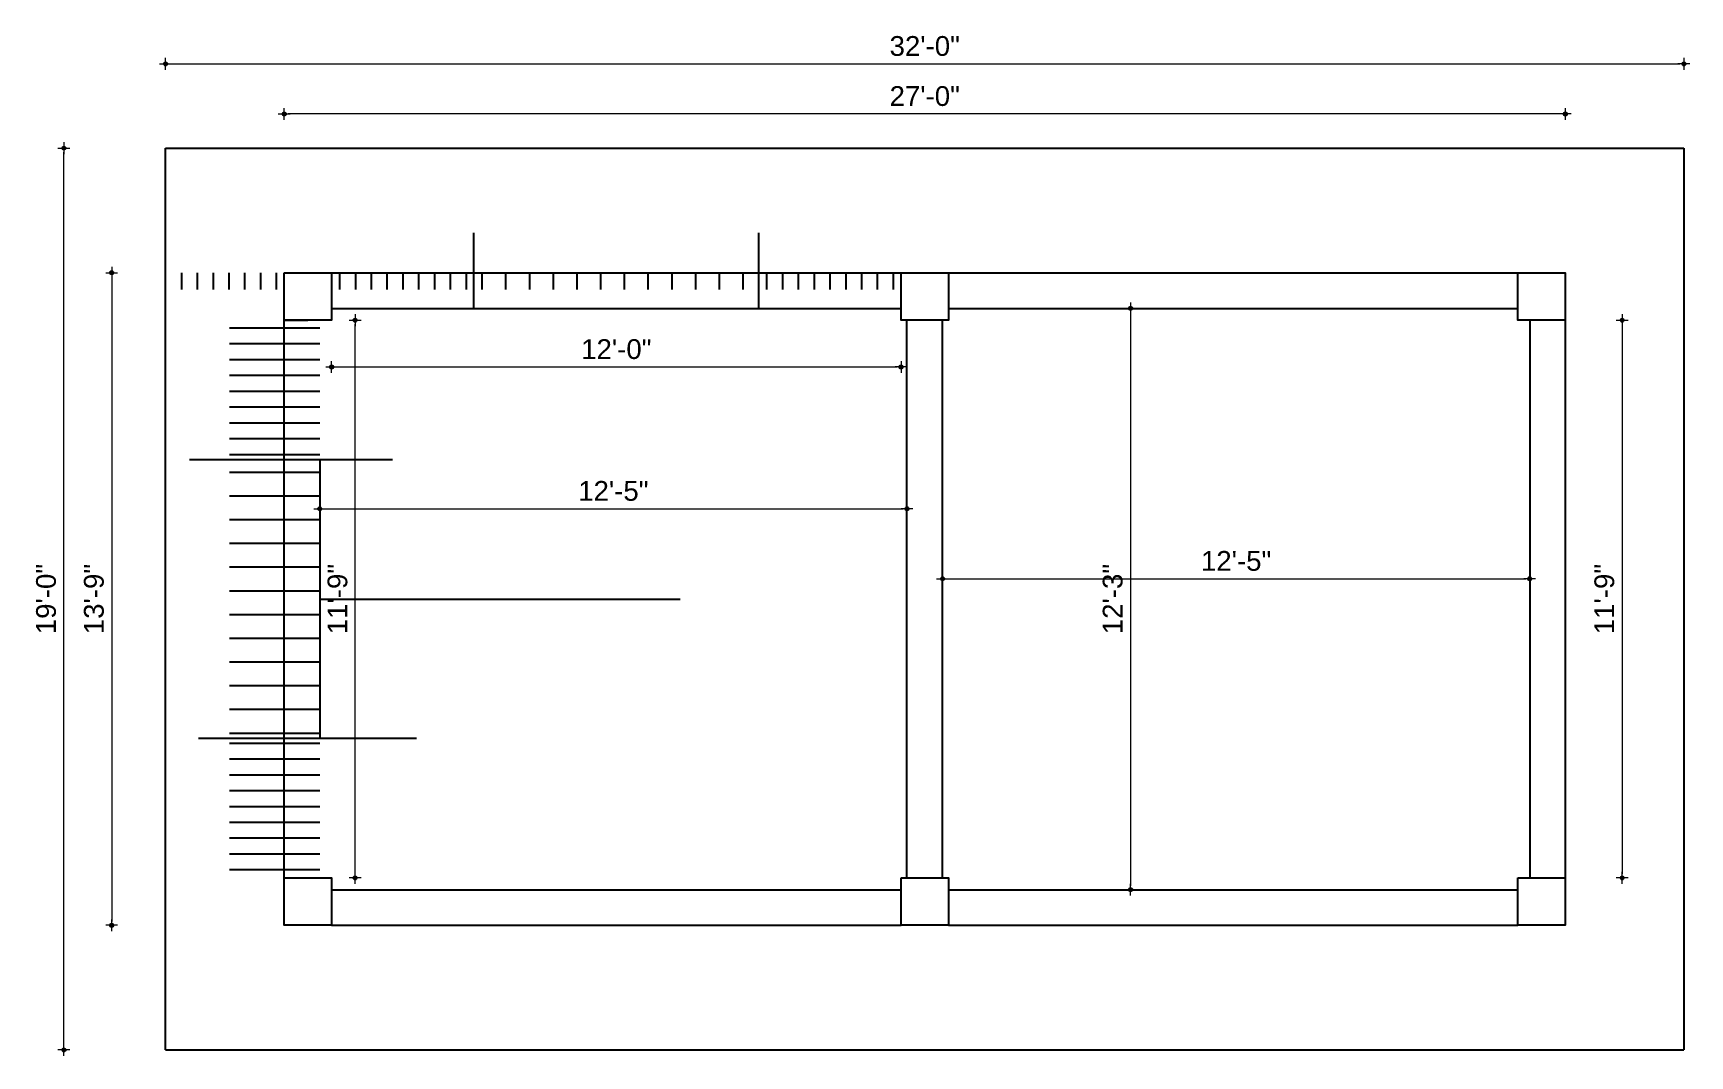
# Model space of a CAD drawing. Header units: inches. Extents: x 5036 to 8301, y 358 to 1874.
# Drawn here: x 7019.3 to 7438.3, y 358 to 616.6 of the extents above; entities that cross this region are included whole.
import ezdxf

# ---------------------------------------------------------------- set-up
doc = ezdxf.new("R2010")
doc.units = ezdxf.units.IN
doc.header["$LTSCALE"] = 0.5
doc.header["$MEASUREMENT"] = 0
doc.header["$PDMODE"] = 66
doc.layers.add('hatch', color=9, linetype='Continuous', lineweight=0)
doc.layers.add('Toilet', color=7, linetype='Continuous', lineweight=25)
doc.styles.get("Standard").update_dxf_attribs({"font": 'arial.ttf'})
doc.dimstyles.new('S8', dxfattribs={"dimtxt": 5, "dimasz": 1, "dimexe": 6, "dimexo": 18, "dimgap": 1.9375, "dimtad": 1, "dimdec": 0, "dimzin": 3, "dimdsep": 46, "dimlunit": 4, "dimtxsty": 'Standard', "dimblk": 'dot 2', "dimcen": 12, "dimse1": 1, "dimse2": 1, "dimclrd": 1, "dimclre": 1, "dimclrt": 256, "dimadec": 0, "dimazin": 0, "dimtfac": 0.75, "dimtdec": 0, "dimtix": 1, "dimtmove": 1, "dimatfit": 3, "dimldrblk": 'DOT', "dimfxl": 1, "dimtolj": 1, "dimtzin": 0, "dimlwd": 9, "dimlwe": 9, "dimarcsym": 0})

msp = doc.modelspace()

# ---------------------------------------------------------------- blocks, each defined once
blk = doc.blocks.new('dot1')
at = {"layer": 'hatch'}
h = blk.add_hatch(color=256, dxfattribs=at)
edge = h.paths.add_edge_path()
edge.add_arc((0, 0), 1, 0, 360)
for p, q in [((3, 0), (-3, 0)), ((0, 3), (0, -3))]:
    blk.add_line(p, q, dxfattribs=at)
blk.add_circle((0, 0), 1, dxfattribs=at)
blk = doc.blocks.new('dot 2')
at = {"layer": 'hatch', "xscale": 0.5, "yscale": 0.5, "zscale": 0.5}
blk.add_blockref('dot1', (0, 0), dxfattribs=at)
blk = doc.blocks.new('*D1110')
at = {"layer": 'Defpoints', "color": 0, "transparency": 16777216}
for p in [(7240.29, 496.36), (7091.79, 473.54), (7240.29, 473.54)]:
    blk.add_point(p, dxfattribs=at)
at = {"layer": 'Toilet', "color": 1, "lineweight": 9, "transparency": 16777216}
blk.add_line((7092.79, 496.36), (7239.29, 496.36), dxfattribs=at)
at = {"layer": 'Toilet', "color": 1, "lineweight": 9, "transparency": 16777216, "rotation": 180}
blk.add_blockref('dot 2', (7091.79, 496.36), dxfattribs=at)
at = {"layer": 'Toilet', "color": 1, "lineweight": 9, "transparency": 16777216}
blk.add_blockref('dot 2', (7240.29, 496.36), dxfattribs=at)
at = {"layer": 'Toilet', "transparency": 16777216, "insert": (7166.04, 500.85), "char_height": 5, "attachment_point": 5}
blk.add_mtext('\\A1;12\'-5"', dxfattribs=at)
blk = doc.blocks.new('_Dot')
at = {"color": 0, "linetype": 'ByBlock', "lineweight": -2}
blk.add_line((-0.5, 0), (-1, 0), dxfattribs=at)
at = {"color": 0, "linetype": 'ByBlock', "const_width": 0.5}
blk.add_lwpolyline([(-0.25, 0, 1), (0.25, 0, 1)], format="xyb", close=True, dxfattribs=at)
blk = doc.blocks.new('*D1111')
at = {"layer": 'Defpoints', "color": 0, "transparency": 16777216}
for p in [(7397.79, 478.66), (7249.29, 473.54), (7397.79, 473.54)]:
    blk.add_point(p, dxfattribs=at)
at = {"layer": 'Toilet', "color": 1, "lineweight": 9, "transparency": 16777216}
blk.add_line((7250.29, 478.66), (7396.79, 478.66), dxfattribs=at)
at = {"layer": 'Toilet', "color": 1, "lineweight": 9, "transparency": 16777216, "rotation": 180}
blk.add_blockref('dot 2', (7249.29, 478.66), dxfattribs=at)
at = {"layer": 'Toilet', "color": 1, "lineweight": 9, "transparency": 16777216}
blk.add_blockref('dot 2', (7397.79, 478.66), dxfattribs=at)
at = {"layer": 'Toilet', "transparency": 16777216, "insert": (7323.54, 483.15), "char_height": 5, "attachment_point": 5}
blk.add_mtext('\\A1;12\'-5"', dxfattribs=at)
blk = doc.blocks.new('*D1112')
at = {"layer": 'Defpoints', "color": 0, "transparency": 16777216}
for p in [(7322.79, 547.04), (7296.83, 400.04), (7322.79, 400.04)]:
    blk.add_point(p, dxfattribs=at)
at = {"layer": 'Toilet', "color": 1, "lineweight": 9, "transparency": 16777216}
blk.add_line((7296.83, 546.04), (7296.83, 401.04), dxfattribs=at)
for p, rotation in [((7296.83, 547.04), 90), ((7296.83, 400.04), 270)]:
    blk.add_blockref('dot 2', p, dxfattribs=dict(at, rotation=rotation))
at = {"layer": 'Toilet', "transparency": 16777216, "insert": (7292.34, 473.54), "char_height": 5, "attachment_point": 5, "rotation": 90}
blk.add_mtext('\\A1;12\'-3"', dxfattribs=at)
blk = doc.blocks.new('*D1113')
at = {"layer": 'Defpoints', "color": 0, "transparency": 16777216}
for p in [(7082.79, 596.19), (7082.79, 556.04), (7406.79, 556.04)]:
    blk.add_point(p, dxfattribs=at)
at = {"layer": 'Toilet', "color": 1, "lineweight": 9, "transparency": 16777216}
blk.add_line((7405.79, 596.19), (7083.79, 596.19), dxfattribs=at)
at = {"layer": 'Toilet', "color": 1, "lineweight": 9, "transparency": 16777216, "rotation": 180}
blk.add_blockref('dot 2', (7082.79, 596.19), dxfattribs=at)
at = {"layer": 'Toilet', "color": 1, "lineweight": 9, "transparency": 16777216}
blk.add_blockref('dot 2', (7406.79, 596.19), dxfattribs=at)
at = {"layer": 'Toilet', "transparency": 16777216, "insert": (7244.79, 600.68), "char_height": 5, "attachment_point": 5}
blk.add_mtext('\\A1;27\'-0"', dxfattribs=at)
blk = doc.blocks.new('*D1114')
at = {"layer": 'Defpoints', "color": 0, "transparency": 16777216}
for p in [(7082.79, 556.04), (7039.17, 391.04), (7082.79, 391.04)]:
    blk.add_point(p, dxfattribs=at)
at = {"layer": 'Toilet', "color": 1, "lineweight": 9, "transparency": 16777216}
blk.add_line((7039.17, 555.04), (7039.17, 392.04), dxfattribs=at)
for p, rotation in [((7039.17, 556.04), 90), ((7039.17, 391.04), 270)]:
    blk.add_blockref('dot 2', p, dxfattribs=dict(at, rotation=rotation))
at = {"layer": 'Toilet', "transparency": 16777216, "insert": (7034.68, 473.54), "char_height": 5, "attachment_point": 5, "rotation": 90}
blk.add_mtext('\\A1;13\'-9"', dxfattribs=at)
blk = doc.blocks.new('*D1115')
at = {"layer": 'Defpoints', "color": 0, "transparency": 16777216}
for p in [(7406.79, 544.04), (7406.79, 403.04), (7421.17, 403.04)]:
    blk.add_point(p, dxfattribs=at)
at = {"layer": 'Toilet', "color": 1, "lineweight": 9, "transparency": 16777216}
blk.add_line((7421.17, 543.04), (7421.17, 404.04), dxfattribs=at)
for p, rotation in [((7421.17, 544.04), 90), ((7421.17, 403.04), 270)]:
    blk.add_blockref('dot 2', p, dxfattribs=dict(at, rotation=rotation))
at = {"layer": 'Toilet', "transparency": 16777216, "insert": (7416.68, 473.54), "char_height": 5, "attachment_point": 5, "rotation": 90}
blk.add_mtext('\\A1;11\'-9"', dxfattribs=at)
blk = doc.blocks.new('*D1116')
at = {"layer": 'Defpoints', "color": 0, "transparency": 16777216}
for p in [(7436.79, 608.85), (7052.79, 587.54), (7436.79, 587.54)]:
    blk.add_point(p, dxfattribs=at)
at = {"layer": 'Toilet', "color": 1, "lineweight": 9, "transparency": 16777216}
blk.add_line((7053.79, 608.85), (7435.79, 608.85), dxfattribs=at)
at = {"layer": 'Toilet', "color": 1, "lineweight": 9, "transparency": 16777216, "rotation": 180}
blk.add_blockref('dot 2', (7052.79, 608.85), dxfattribs=at)
at = {"layer": 'Toilet', "color": 1, "lineweight": 9, "transparency": 16777216}
blk.add_blockref('dot 2', (7436.79, 608.85), dxfattribs=at)
at = {"layer": 'Toilet', "transparency": 16777216, "insert": (7244.79, 613.34), "char_height": 5, "attachment_point": 5}
blk.add_mtext('\\A1;32\'-0"', dxfattribs=at)
blk = doc.blocks.new('*D1117')
at = {"layer": 'Defpoints', "color": 0, "transparency": 16777216}
for p in [(7027.07, 587.54), (7052.79, 587.54), (7052.79, 359.54)]:
    blk.add_point(p, dxfattribs=at)
at = {"layer": 'Toilet', "color": 1, "lineweight": 9, "transparency": 16777216}
blk.add_line((7027.07, 360.54), (7027.07, 586.54), dxfattribs=at)
for p, rotation in [((7027.07, 587.54), 90), ((7027.07, 359.54), 270)]:
    blk.add_blockref('dot 2', p, dxfattribs=dict(at, rotation=rotation))
at = {"layer": 'Toilet', "transparency": 16777216, "insert": (7022.58, 473.54), "char_height": 5, "attachment_point": 5, "rotation": 90}
blk.add_mtext('\\A1;19\'-0"', dxfattribs=at)
blk = doc.blocks.new('*D1118')
at = {"layer": 'Defpoints', "color": 0, "transparency": 16777216}
for p in [(7094.79, 547.04), (7238.79, 547.04), (7238.79, 532.21)]:
    blk.add_point(p, dxfattribs=at)
at = {"layer": 'Toilet', "color": 1, "lineweight": 9, "transparency": 16777216}
blk.add_line((7095.79, 532.21), (7237.79, 532.21), dxfattribs=at)
at = {"layer": 'Toilet', "color": 1, "lineweight": 9, "transparency": 16777216, "rotation": 180}
blk.add_blockref('dot 2', (7094.79, 532.21), dxfattribs=at)
at = {"layer": 'Toilet', "color": 1, "lineweight": 9, "transparency": 16777216}
blk.add_blockref('dot 2', (7238.79, 532.21), dxfattribs=at)
at = {"layer": 'Toilet', "transparency": 16777216, "insert": (7166.79, 536.7), "char_height": 5, "attachment_point": 5}
blk.add_mtext('\\A1;12\'-0"', dxfattribs=at)

# ---------------------------------------------------------------- dimensions: what is measured, and where the dimension line sits
at = {"layer": 'Toilet'}
for base, p1, p2, picture, middle in [((7436.79, 608.85), (7052.79, 587.54), (7436.79, 587.54), '*D1116', (7244.79, 613.34)), ((7082.79, 596.19), (7406.79, 556.04), (7082.79, 556.04), '*D1113', (7244.79, 600.68)), ((7238.79, 532.21), (7094.79, 547.04), (7238.79, 547.04), '*D1118', (7166.79, 536.7)), ((7240.291365, 496.36408553), (7091.791365, 473.53658489), (7240.291365, 473.53658489), '*D1110', (7166.041365, 500.85445047)), ((7397.791365, 478.66439199), (7249.291365, 473.53658489), (7397.791365, 473.53658489), '*D1111', (7323.541365, 483.15475692))]:
    dim = msp.add_linear_dim(base=base, p1=p1, p2=p2, dimstyle='S8', override={"dimfxl": 2, "dimfxlon": 1, "dimarcsym": 1}, dxfattribs=at)
    dim.commit()
    dim.dimension.update_dxf_attribs({"geometry": picture, "text_midpoint": middle})
for base, p1, p2, picture, middle in [((7027.07, 587.54), (7052.79, 359.54), (7052.79, 587.54), '*D1117', (7022.58, 473.54)), ((7039.17, 391.04), (7082.79, 556.04), (7082.79, 391.04), '*D1114', (7034.68, 473.54)), ((7296.83, 400.04), (7322.79, 547.04), (7322.79, 400.04), '*D1112', (7292.34, 473.54)), ((7421.17, 403.04), (7406.79, 544.04), (7406.79, 403.04), '*D1115', (7416.68, 473.54))]:
    dim = msp.add_linear_dim(base=base, p1=p1, p2=p2, angle=90, dimstyle='S8', override={"dimfxl": 2, "dimfxlon": 1, "dimarcsym": 1}, dxfattribs=at)
    dim.commit()
    dim.dimension.update_dxf_attribs({"geometry": picture, "text_midpoint": middle})
msp.add_linear_dim(base=(7100.72, 544.04), p1=(7091.79, 403.04), p2=(7091.79, 544.04), angle=90, dimstyle='S8', override={"dimfxl": 2, "dimfxlon": 1, "dimarcsym": 1}, dxfattribs=at).render()

# ---------------------------------------------------------------- linework, layer by layer
at = {"layer": 'Toilet'}
for p, q in [((7052.79, 587.54), (7436.79, 587.54)), ((7052.79, 359.54), (7052.79, 587.54)), ((7436.79, 587.54), (7436.79, 359.54)), ((7130.79, 547.04), (7130.79, 566.14)), ((7202.79, 547.04), (7202.79, 566.14)), ((7056.79, 556.04), (7056.79, 551.8)), ((7060.79, 556.04), (7060.79, 551.8)), ((7064.79, 556.04), (7064.79, 551.8)), ((7068.79, 556.04), (7068.79, 551.8)), ((7072.79, 556.04), (7072.79, 551.8)), ((7076.79, 556.04), (7076.79, 551.8)), ((7080.79, 556.04), (7080.79, 551.8)), ((7094.79, 556.04), (7238.79, 556.04)), ((7096.79, 556.04), (7096.79, 551.8)), ((7100.79, 556.04), (7100.79, 551.8)), ((7104.79, 556.04), (7104.79, 551.8)), ((7108.79, 556.04), (7108.79, 551.8)), ((7112.79, 556.04), (7112.79, 551.8)), ((7116.79, 556.04), (7116.79, 551.8)), ((7120.79, 556.04), (7120.79, 551.8)), ((7124.79, 556.04), (7124.79, 551.8)), ((7128.79, 556.04), (7128.79, 551.8)), ((7132.79, 556.04), (7132.79, 551.8)), ((7138.79, 556.04), (7138.79, 551.8)), ((7144.79, 556.04), (7144.79, 551.8)), ((7150.79, 556.04), (7150.79, 551.8)), ((7156.79, 556.04), (7156.79, 551.8)), ((7162.79, 556.04), (7162.79, 551.8)), ((7168.79, 556.04), (7168.79, 551.8)), ((7174.79, 556.04), (7174.79, 551.8)), ((7180.79, 556.04), (7180.79, 551.8)), ((7186.79, 556.04), (7186.79, 551.8)), ((7192.79, 556.04), (7192.79, 551.8)), ((7198.79, 556.04), (7198.79, 551.8)), ((7204.79, 556.04), (7204.79, 551.8)), ((7208.79, 556.04), (7208.79, 551.8)), ((7212.79, 556.04), (7212.79, 551.8)), ((7216.79, 556.04), (7216.79, 551.8)), ((7220.79, 556.04), (7220.79, 551.8)), ((7224.79, 556.04), (7224.79, 551.8)), ((7228.79, 556.04), (7228.79, 551.8)), ((7232.79, 556.04), (7232.79, 551.8)), ((7236.79, 556.04), (7236.79, 551.8)), ((7250.79, 556.04), (7394.79, 556.04)), ((7094.79, 547.04), (7238.79, 547.04)), ((7250.79, 547.04), (7394.79, 547.04)), ((7091.79, 542.04), (7068.92, 542.04)), ((7082.79, 403.04), (7082.79, 544.04)), ((7082.79, 544.04), (7088.79, 544.04)), ((7240.29, 403.04), (7240.29, 544.04)), ((7249.29, 403.04), (7249.29, 544.04)), ((7397.79, 544.04), (7397.79, 403.04)), ((7406.79, 544.04), (7406.79, 403.04)), ((7091.79, 538.04), (7068.92, 538.04)), ((7091.79, 534.04), (7068.92, 534.04)), ((7091.79, 530.04), (7068.92, 530.04)), ((7091.79, 526.04), (7068.92, 526.04)), ((7091.79, 522.04), (7068.92, 522.04)), ((7091.79, 518.04), (7068.92, 518.04)), ((7091.79, 514.04), (7068.92, 514.04)), ((7058.87, 508.79), (7110.18, 508.79)), ((7091.79, 510.04), (7068.92, 510.04)), ((7091.79, 508.79), (7091.79, 438.29)), ((7091.79, 505.57), (7068.92, 505.57)), ((7091.79, 499.57), (7068.92, 499.57)), ((7091.79, 493.57), (7068.92, 493.57)), ((7091.79, 487.57), (7068.92, 487.57)), ((7091.79, 481.57), (7068.92, 481.57)), ((7091.79, 475.57), (7068.92, 475.57)), ((7091.79, 473.54), (7182.96, 473.54)), ((7091.79, 469.57), (7068.92, 469.57)), ((7091.79, 463.57), (7068.92, 463.57)), ((7091.79, 457.57), (7068.92, 457.57)), ((7091.79, 451.57), (7068.92, 451.57)), ((7091.79, 445.57), (7068.92, 445.57)), ((7116.27, 438.29), (7061.15, 438.29)), ((7091.79, 439.57), (7068.92, 439.57)), ((7091.79, 437.04), (7068.92, 437.04)), ((7091.79, 433.04), (7068.92, 433.04)), ((7091.79, 429.04), (7068.92, 429.04)), ((7091.79, 425.04), (7068.92, 425.04)), ((7091.79, 421.04), (7068.92, 421.04)), ((7091.79, 417.04), (7068.92, 417.04)), ((7091.79, 413.04), (7068.92, 413.04)), ((7091.79, 409.04), (7068.92, 409.04)), ((7091.79, 405.04), (7068.92, 405.04)), ((7094.79, 400.04), (7238.79, 400.04)), ((7250.79, 400.04), (7394.79, 400.04)), ((7094.79, 391.04), (7238.79, 391.04)), ((7250.79, 391.04), (7394.79, 391.04)), ((7052.79, 359.54), (7436.79, 359.54))]:
    msp.add_line(p, q, dxfattribs=at)
for points in [[(7082.79, 556.04), (7094.79, 556.04), (7094.79, 544.04), (7082.79, 544.04)], [(7238.79, 556.04), (7250.79, 556.04), (7250.79, 544.04), (7238.79, 544.04)], [(7394.79, 556.04), (7406.79, 556.04), (7406.79, 544.04), (7394.79, 544.04)], [(7082.79, 403.04), (7094.79, 403.04), (7094.79, 391.04), (7082.79, 391.04)], [(7238.79, 403.04), (7250.79, 403.04), (7250.79, 391.04), (7238.79, 391.04)], [(7394.79, 403.04), (7406.79, 403.04), (7406.79, 391.04), (7394.79, 391.04)]]:
    msp.add_lwpolyline(points, close=True, dxfattribs=at)

msp.set_redraw_order([(e.dxf.handle, doc.entitydb.next_handle()) for e in msp.query("TEXT MTEXT ATTDEF DIMENSION ARC_DIMENSION")])  # texts and dimensions are drawn at this point

doc.saveas('drawing.dxf')
